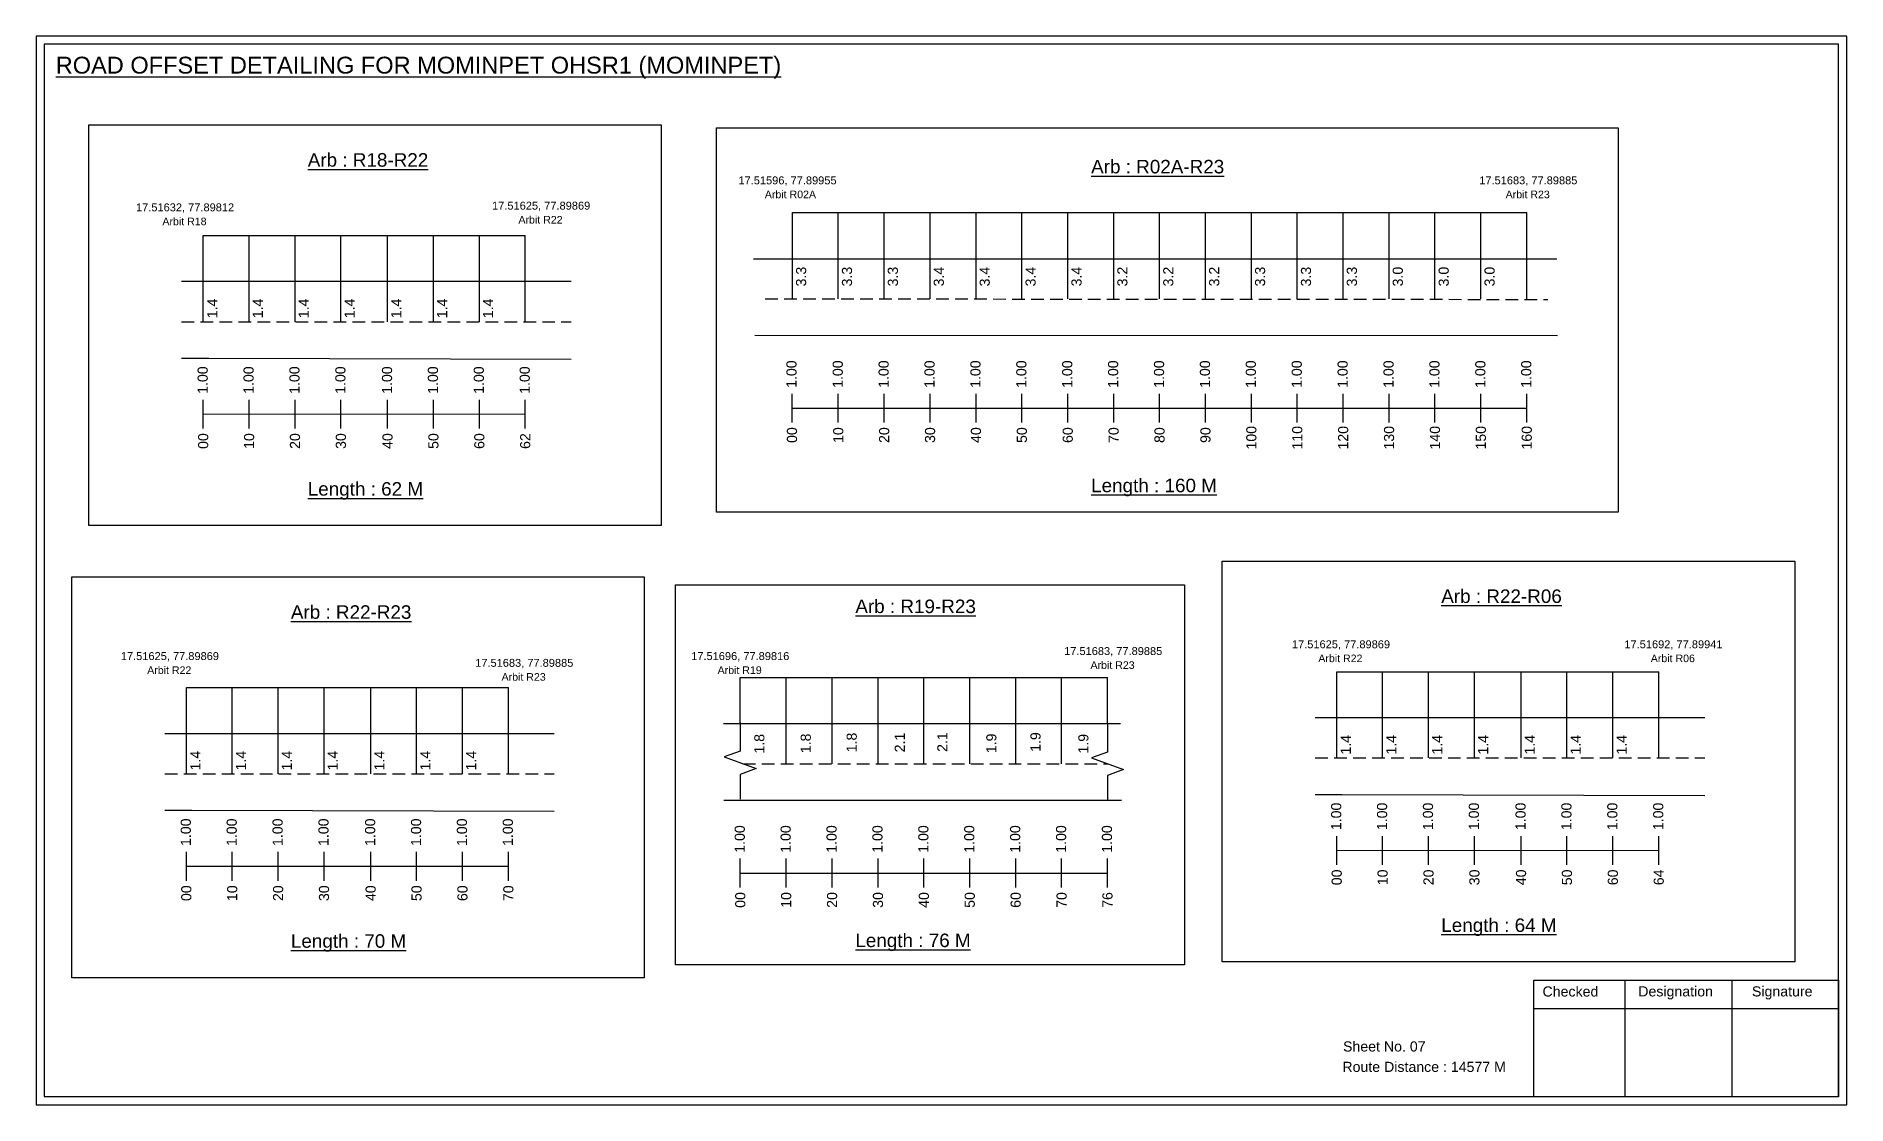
# Model space of a CAD drawing. Header units: inches. Extents: x 777 to 9331, y 1229 to 5049.
# Drawn here: x 7365 to 7902, y 1917 to 2234 of the extents above; entities that cross this region are included whole.
import ezdxf

# ---------------------------------------------------------------- set-up
doc = ezdxf.new("R2010")
doc.units = ezdxf.units.IN
doc.header["$MEASUREMENT"] = 0
doc.linetypes.add('DASHED2', pattern=[0.375, 0.25, -0.125])
doc.layers.add('PDF_Geometry', color=7, linetype='Continuous')
doc.layers.add('PDF_Text', color=5, linetype='Continuous')
doc.styles.add('PDF Arial', font='arial.ttf')
doc.styles.get("Standard").update_dxf_attribs({"font": 'arial.ttf'})

msp = doc.modelspace()

# ---------------------------------------------------------------- texts
at = {"color": 242, "true_color": 0xcd2027}
for s, height, p in [('%%UROAD OFFSET DETAILING FOR MOMINPET OHSR1 (MOMINPET)', 5, (7371.21, 2222.61)), ('%%UArb : R18-R22', 4, (7445.89, 2195.02)), ('%%UArb : R02A-R23', 4, (7678, 2193.03)), ('%%ULength : 62 M', 4, (7445.89, 2097.52)), ('%%ULength : 160 M', 4, (7678, 2098.53)), ('%%UArb : R19-R23', 4, (7608.14, 2062.71)), ('%%UArb : R22-R06', 4, (7781.75, 2065.71)), ('%%UArb : R22-R23', 4, (7440.89, 2061.02)), ('%%ULength : 64 M', 4, (7781.75, 1968.21)), ('%%ULength : 70 M', 4, (7440.89, 1963.52)), ('%%ULength : 76 M', 4, (7608.14, 1963.71))]:
    msp.add_text(s, height=height, dxfattribs=at).set_placement(p)
at = {"color": 5}
for s, height, p in [('17.51596, 77.89955', 2.34, (7573.5, 2189.79)), ('17.51683, 77.89885', 2.34, (7793, 2189.79)), ('17.51632, 77.89812', 2.34, (7395, 2181.79)), ('17.51625, 77.89869', 2.34, (7500.5, 2182.29)), ('Arbit R02A', 2.246, (7581.32, 2185.67)), ('Arbit R23', 2.246, (7800.82, 2185.67)), ('Arbit R18', 2.246, (7402.82, 2177.67)), ('Arbit R22', 2.246, (7508.32, 2178.17)), ('17.51625, 77.89869', 2.34, (7390.5, 2048.79)), ('17.51696, 77.89816', 2.34, (7559.5, 2048.79)), ('17.51683, 77.89885', 2.34, (7670, 2050.29)), ('17.51625, 77.89869', 2.34, (7737.5, 2052.29)), ('Arbit R22', 2.246, (7745.32, 2048.17)), ('17.51692, 77.89941', 2.34, (7836, 2052.29)), ('Arbit R06', 2.246, (7843.82, 2048.17)), ('Arbit R22', 2.246, (7398.32, 2044.67)), ('17.51683, 77.89885', 2.34, (7495.5, 2046.79)), ('Arbit R23', 2.246, (7503.32, 2042.67)), ('Arbit R19', 2.246, (7567.32, 2044.67)), ('Arbit R23', 2.246, (7677.82, 2046.17))]:
    msp.add_text(s, height=height, dxfattribs=at).set_placement(p)
for s, p in [('3.3', (7593.56, 2159.53)), ('3.3', (7607.16, 2159.53)), ('3.3', (7620.76, 2159.53)), ('3.4', (7634.36, 2159.53)), ('3.4', (7647.96, 2159.53)), ('3.4', (7661.56, 2159.53)), ('3.4', (7675.16, 2159.53)), ('3.2', (7688.76, 2159.53)), ('3.2', (7702.36, 2159.53)), ('3.2', (7715.96, 2159.53)), ('3.3', (7729.56, 2159.53)), ('3.3', (7743.16, 2159.53)), ('3.3', (7756.76, 2159.53)), ('3.0', (7770.36, 2159.53)), ('3.0', (7783.96, 2159.53)), ('3.0', (7797.56, 2159.53)), ('1.4', (7419.1, 2150.08)), ('1.4', (7432.59, 2150.08)), ('1.4', (7446.19, 2150.08)), ('1.4', (7459.79, 2150.08)), ('1.4', (7473.61, 2150.08)), ('1.4', (7487.21, 2150.08)), ('1.4', (7500.81, 2150.08)), ('1.8', (7581.19, 2021.06)), ('1.8', (7594.94, 2021.18)), ('1.8', (7608.56, 2021.44)), ('2.1', (7622.82, 2021.44)), ('2.1', (7635.41, 2021.57)), ('1.9', (7649.93, 2021.18)), ('1.9', (7663.03, 2021.57)), ('1.9', (7677.2, 2021.07)), ('1.4', (7754.96, 2020.76)), ('1.4', (7768.45, 2020.76)), ('1.4', (7782.05, 2020.76)), ('1.4', (7795.65, 2020.76)), ('1.4', (7809.47, 2020.76)), ('1.4', (7823.07, 2020.76)), ('1.4', (7836.67, 2020.76)), ('1.4', (7414.1, 2016.08)), ('1.4', (7427.59, 2016.08)), ('1.4', (7441.19, 2016.08)), ('1.4', (7454.79, 2016.08)), ('1.4', (7468.61, 2016.08)), ('1.4', (7482.21, 2016.08)), ('1.4', (7495.81, 2016.08))]:
    msp.add_text(s, height=3, rotation=90).set_placement(p)
at = {"color": 217, "true_color": 0x93278f}
for s, p in [('1.00', (7416.25, 2127.68)), ('1.00', (7429.85, 2127.68)), ('1.00', (7443.45, 2127.68)), ('1.00', (7457.05, 2127.68)), ('1.00', (7470.87, 2127.68)), ('1.00', (7484.47, 2127.68)), ('1.00', (7498.07, 2127.68)), ('1.00', (7511.67, 2127.68)), ('1.00', (7590.71, 2129.45)), ('1.00', (7604.42, 2129.45)), ('1.00', (7618.02, 2129.45)), ('1.00', (7631.62, 2129.45)), ('1.00', (7645.22, 2129.45)), ('1.00', (7658.82, 2129.45)), ('1.00', (7672.42, 2129.45)), ('1.00', (7686.02, 2129.45)), ('1.00', (7699.62, 2129.45)), ('1.00', (7713.22, 2129.45)), ('1.00', (7726.82, 2129.45)), ('1.00', (7740.42, 2129.45)), ('1.00', (7754.02, 2129.45)), ('1.00', (7767.62, 2129.45)), ('1.00', (7781.22, 2129.45)), ('1.00', (7794.82, 2129.45)), ('1.00', (7808.42, 2129.45)), ('00', (7416.4, 2111.36)), ('10', (7430, 2111.36)), ('20', (7443.6, 2111.36)), ('30', (7457.2, 2111.36)), ('40', (7471.02, 2111.36)), ('50', (7484.62, 2111.36)), ('60', (7498.22, 2111.36)), ('62', (7511.82, 2111.36)), ('00', (7590.86, 2113.13)), ('10', (7604.57, 2113.13)), ('20', (7618.17, 2113.13)), ('30', (7631.77, 2113.13)), ('40', (7645.37, 2113.13)), ('50', (7658.97, 2113.13)), ('60', (7672.57, 2113.13)), ('70', (7686.17, 2113.13)), ('80', (7699.77, 2113.13)), ('90', (7713.37, 2113.13)), ('100', (7726.97, 2111.18)), ('110', (7740.57, 2111.18)), ('120', (7754.17, 2111.18)), ('130', (7767.77, 2111.18)), ('140', (7781.37, 2111.18)), ('150', (7794.97, 2111.18)), ('160', (7808.57, 2111.18)), ('1.00', (7411.25, 1993.68)), ('1.00', (7424.85, 1993.68)), ('1.00', (7438.45, 1993.68)), ('1.00', (7452.05, 1993.68)), ('1.00', (7465.87, 1993.68)), ('1.00', (7479.47, 1993.68)), ('1.00', (7493.07, 1993.68)), ('1.00', (7506.67, 1993.68)), ('1.00', (7752.11, 1998.37)), ('1.00', (7765.71, 1998.37)), ('1.00', (7779.31, 1998.37)), ('1.00', (7792.91, 1998.37)), ('1.00', (7806.73, 1998.37)), ('1.00', (7820.33, 1998.37)), ('1.00', (7833.93, 1998.37)), ('1.00', (7847.53, 1998.37)), ('1.00', (7575.39, 1991.67)), ('1.00', (7588.99, 1991.67)), ('1.00', (7602.59, 1991.67)), ('1.00', (7616.19, 1991.67)), ('1.00', (7629.79, 1991.67)), ('1.00', (7643.39, 1991.67)), ('1.00', (7656.99, 1991.67)), ('1.00', (7670.59, 1991.67)), ('1.00', (7684.19, 1991.67)), ('00', (7752.26, 1982.05)), ('10', (7765.86, 1982.05)), ('20', (7779.46, 1982.05)), ('30', (7793.06, 1982.05)), ('40', (7806.88, 1982.05)), ('50', (7820.48, 1982.05)), ('60', (7834.08, 1982.05)), ('64', (7847.68, 1982.05)), ('00', (7411.4, 1977.36)), ('10', (7425, 1977.36)), ('20', (7438.6, 1977.36)), ('30', (7452.2, 1977.36)), ('40', (7466.02, 1977.36)), ('50', (7479.62, 1977.36)), ('60', (7493.22, 1977.36)), ('70', (7506.82, 1977.36)), ('00', (7575.54, 1975.35)), ('10', (7589.14, 1975.35)), ('20', (7602.74, 1975.35)), ('30', (7616.34, 1975.35)), ('40', (7629.94, 1975.35)), ('50', (7643.54, 1975.35)), ('60', (7657.14, 1975.35)), ('70', (7670.74, 1975.35)), ('76', (7684.34, 1975.35))]:
    msp.add_text(s, height=3, rotation=90, dxfattribs=at).set_placement(p)
for s, p in [('Sheet No. 07', (7752.64, 1932.77)), ('Route Distance : 14577 M', (7752.45, 1926.72))]:
    msp.add_text(s, height=3).set_placement(p)
at = {"layer": 'PDF_Text', "color": 7, "attachment_point": 7, "style": 'PDF Arial'}
for s, insert, char_height in [('Checked', (7811.75, 1949.02), 3.001), ('Designation', (7840.12, 1948.19), 3.0006), ('Signature', (7873.81, 1948.19), 3.001)]:
    msp.add_mtext(s, dxfattribs=dict(at, insert=insert, char_height=char_height))

# ---------------------------------------------------------------- linework, layer by layer
at = {"color": 5}
for p, q in [((7589.49, 2181.39), (7807.09, 2181.39)), ((7414.93, 2174.61), (7510.34, 2174.62)), ((7750.78, 2045.3), (7846.2, 2045.3)), ((7409.93, 2040.61), (7505.34, 2040.62)), ((7574.06, 2043.61), (7682.86, 2043.61))]:
    msp.add_line(p, q, dxfattribs=at)
for p, q in [((7589.49, 2155.85), (7589.49, 2181.39)), ((7603.09, 2155.85), (7603.09, 2181.39)), ((7616.69, 2155.85), (7616.69, 2181.39)), ((7630.29, 2155.85), (7630.29, 2181.39)), ((7643.89, 2155.85), (7643.89, 2181.39)), ((7657.49, 2155.85), (7657.49, 2181.39)), ((7671.09, 2155.85), (7671.09, 2181.39)), ((7684.69, 2155.85), (7684.69, 2181.39)), ((7698.29, 2155.85), (7698.29, 2181.39)), ((7711.89, 2155.85), (7711.89, 2181.39)), ((7725.49, 2155.85), (7725.49, 2181.39)), ((7739.09, 2155.85), (7739.09, 2181.39)), ((7752.69, 2155.85), (7752.69, 2181.39)), ((7766.29, 2155.85), (7766.29, 2181.39)), ((7779.89, 2155.85), (7779.89, 2181.39)), ((7793.49, 2155.85), (7793.49, 2181.39)), ((7807.09, 2155.85), (7807.09, 2181.39)), ((7414.93, 2149.08), (7414.93, 2174.62)), ((7428.53, 2149.08), (7428.53, 2174.62)), ((7442.13, 2149.08), (7442.13, 2174.62)), ((7455.73, 2149.08), (7455.73, 2174.62)), ((7469.54, 2149.08), (7469.54, 2174.62)), ((7483.14, 2149.08), (7483.14, 2174.62)), ((7496.74, 2149.08), (7496.74, 2174.62)), ((7510.34, 2149.08), (7510.34, 2174.62)), ((7577.95, 2167.74), (7816.03, 2167.74)), ((7523.94, 2160.96), (7408.52, 2160.96)), ((7578.34, 2145.05), (7816.19, 2145.02)), ((7408.52, 2138.28), (7416.57, 2138.28)), ((7416.57, 2138.28), (7523.94, 2137.98)), ((7750.78, 2019.77), (7750.78, 2045.3)), ((7764.38, 2019.77), (7764.38, 2045.3)), ((7777.98, 2019.77), (7777.98, 2045.3)), ((7791.58, 2019.77), (7791.58, 2045.3)), ((7805.4, 2019.77), (7805.4, 2045.3)), ((7819, 2019.77), (7819, 2045.3)), ((7832.6, 2019.77), (7832.6, 2045.3)), ((7846.2, 2019.77), (7846.2, 2045.3)), ((7409.93, 2015.08), (7409.93, 2040.62)), ((7423.53, 2015.08), (7423.53, 2040.62)), ((7437.13, 2015.08), (7437.13, 2040.62)), ((7450.73, 2015.08), (7450.73, 2040.62)), ((7464.54, 2015.08), (7464.54, 2040.62)), ((7478.14, 2015.08), (7478.14, 2040.62)), ((7491.74, 2015.08), (7491.74, 2040.62)), ((7505.34, 2015.08), (7505.34, 2040.62)), ((7574.06, 2029.96), (7574.06, 2043.61)), ((7587.66, 2018.07), (7587.66, 2043.61)), ((7601.26, 2018.07), (7601.26, 2043.61)), ((7614.86, 2018.07), (7614.86, 2043.61)), ((7628.46, 2018.07), (7628.46, 2043.61)), ((7642.06, 2018.07), (7642.06, 2043.61)), ((7655.66, 2018.07), (7655.66, 2043.61)), ((7669.26, 2018.07), (7669.26, 2043.61)), ((7682.86, 2029.95), (7682.86, 2043.61)), ((7569.07, 2029.96), (7686.68, 2030.01)), ((7859.8, 2031.65), (7744.37, 2031.65)), ((7518.94, 2026.96), (7403.52, 2026.96)), ((7569.21, 2007.27), (7686.99, 2007.27)), ((7744.37, 2008.96), (7752.43, 2008.96)), ((7752.43, 2008.96), (7859.8, 2008.67)), ((7403.52, 2004.28), (7411.57, 2004.28)), ((7411.57, 2004.28), (7518.94, 2003.98))]:
    msp.add_line(p, q)
at = {"linetype": 'DASHED2', "ltscale": 15}
for p, q in [((7581.45, 2155.85), (7813.33, 2155.68)), ((7408.52, 2149.08), (7523.94, 2149.08)), ((7574.82, 2018.07), (7682.86, 2018.07)), ((7744.37, 2019.77), (7859.8, 2019.77)), ((7403.52, 2015.08), (7518.94, 2015.08))]:
    msp.add_line(p, q, dxfattribs=at)
at = {"color": 217, "true_color": 0x93278f}
for p, q in [((7414.93, 2117.39), (7414.93, 2125.94)), ((7428.53, 2117.39), (7428.53, 2125.94)), ((7442.13, 2117.39), (7442.13, 2125.94)), ((7455.73, 2117.39), (7455.73, 2125.94)), ((7469.54, 2117.39), (7469.54, 2125.94)), ((7483.14, 2117.39), (7483.14, 2125.94)), ((7496.74, 2117.39), (7496.74, 2125.94)), ((7510.34, 2117.39), (7510.34, 2125.94)), ((7589.39, 2119.15), (7589.39, 2127.71)), ((7603.09, 2119.15), (7603.09, 2127.71)), ((7616.69, 2119.15), (7616.69, 2127.71)), ((7630.29, 2119.15), (7630.29, 2127.71)), ((7643.89, 2119.15), (7643.89, 2127.71)), ((7657.49, 2119.15), (7657.49, 2127.71)), ((7671.09, 2119.15), (7671.09, 2127.71)), ((7684.69, 2119.15), (7684.69, 2127.71)), ((7698.29, 2119.15), (7698.29, 2127.71)), ((7711.89, 2119.15), (7711.89, 2127.71)), ((7725.49, 2119.15), (7725.49, 2127.71)), ((7739.09, 2119.15), (7739.09, 2127.71)), ((7752.69, 2119.15), (7752.69, 2127.71)), ((7766.29, 2119.15), (7766.29, 2127.71)), ((7779.89, 2119.15), (7779.89, 2127.71)), ((7793.49, 2119.15), (7793.49, 2127.71)), ((7807.09, 2119.15), (7807.09, 2127.71)), ((7414.93, 2121.66), (7510.34, 2121.72)), ((7589.49, 2123.42), (7807.09, 2123.47)), ((7750.78, 1988.07), (7750.78, 1996.63)), ((7764.38, 1988.07), (7764.38, 1996.63)), ((7777.98, 1988.07), (7777.98, 1996.63)), ((7791.58, 1988.07), (7791.58, 1996.63)), ((7805.4, 1988.07), (7805.4, 1996.63)), ((7819, 1988.07), (7819, 1996.63)), ((7832.6, 1988.07), (7832.6, 1996.63)), ((7846.2, 1988.07), (7846.2, 1996.63)), ((7409.93, 1983.39), (7409.93, 1991.94)), ((7423.53, 1983.39), (7423.53, 1991.94)), ((7437.13, 1983.39), (7437.13, 1991.94)), ((7450.73, 1983.39), (7450.73, 1991.94)), ((7464.54, 1983.39), (7464.54, 1991.94)), ((7478.14, 1983.39), (7478.14, 1991.94)), ((7491.74, 1983.39), (7491.74, 1991.94)), ((7505.34, 1983.39), (7505.34, 1991.94)), ((7750.78, 1992.34), (7846.2, 1992.4)), ((7409.93, 1987.66), (7505.34, 1987.72)), ((7574.06, 1981.37), (7574.06, 1989.93)), ((7574.06, 1985.64), (7682.86, 1985.64)), ((7587.66, 1981.37), (7587.66, 1989.93)), ((7601.26, 1981.37), (7601.26, 1989.93)), ((7614.86, 1981.37), (7614.86, 1989.93)), ((7628.46, 1981.37), (7628.46, 1989.93)), ((7642.06, 1981.37), (7642.06, 1989.93)), ((7655.66, 1981.37), (7655.66, 1989.93)), ((7669.26, 1981.37), (7669.26, 1989.93)), ((7682.86, 1981.37), (7682.86, 1989.93))]:
    msp.add_line(p, q, dxfattribs=at)
for points in [[(7381, 2207.45), (7550.61, 2207.45), (7550.61, 2088.63), (7381, 2088.63)], [(7567, 2206.55), (7834.12, 2206.55), (7834.12, 2092.63), (7567, 2092.63)], [(7716.86, 2078.14), (7886.47, 2078.14), (7886.47, 1959.31), (7716.86, 1959.31)], [(7376, 2073.45), (7545.61, 2073.45), (7545.61, 1954.63), (7376, 1954.63)], [(7554.83, 2071.09), (7705.69, 2071.09), (7705.69, 1958.41), (7554.83, 1958.41)]]:
    msp.add_lwpolyline(points, close=True)
at = {"linetype": 'Continuous'}
for points in [[(7574.04, 2030.24), (7574.04, 2021.81), (7569.3, 2020.08), (7578.79, 2016.63), (7574.04, 2014.9), (7574.04, 2007.55)], [(7682.86, 2029.95), (7682.86, 2021.52), (7678.12, 2019.8), (7687.61, 2016.34), (7682.86, 2014.62), (7682.86, 2007.27)]]:
    msp.add_lwpolyline(points, dxfattribs=at)
at = {"layer": 'PDF_Geometry'}
for points in [[(7365.43, 2233.69), (7365.43, 1916.98), (7901.9, 1916.98), (7901.9, 2233.69)], [(7367.76, 2231.36), (7367.76, 1919.4), (7899.48, 1919.4), (7899.48, 2231.36)]]:
    msp.add_lwpolyline(points, close=True, dxfattribs=at)
at = {"layer": 'PDF_Geometry', "color": 242, "true_color": 0xcc1f26}
msp.add_lwpolyline([(7899.48, 1919.3), (7809.14, 1919.3), (7809.14, 1953.91), (7899.48, 1953.91)], close=True, dxfattribs=at)
for points in [[(7836.12, 1953.91), (7836.12, 1919.3)], [(7867.85, 1953.91), (7867.85, 1919.3)], [(7809.14, 1945.54), (7899.48, 1945.54)]]:
    msp.add_lwpolyline(points, dxfattribs=at)

msp.set_redraw_order([(e.dxf.handle, doc.entitydb.next_handle()) for e in msp.query("TEXT MTEXT ATTDEF DIMENSION ARC_DIMENSION")])  # texts and dimensions are drawn at this point

doc.saveas('drawing.dxf')
